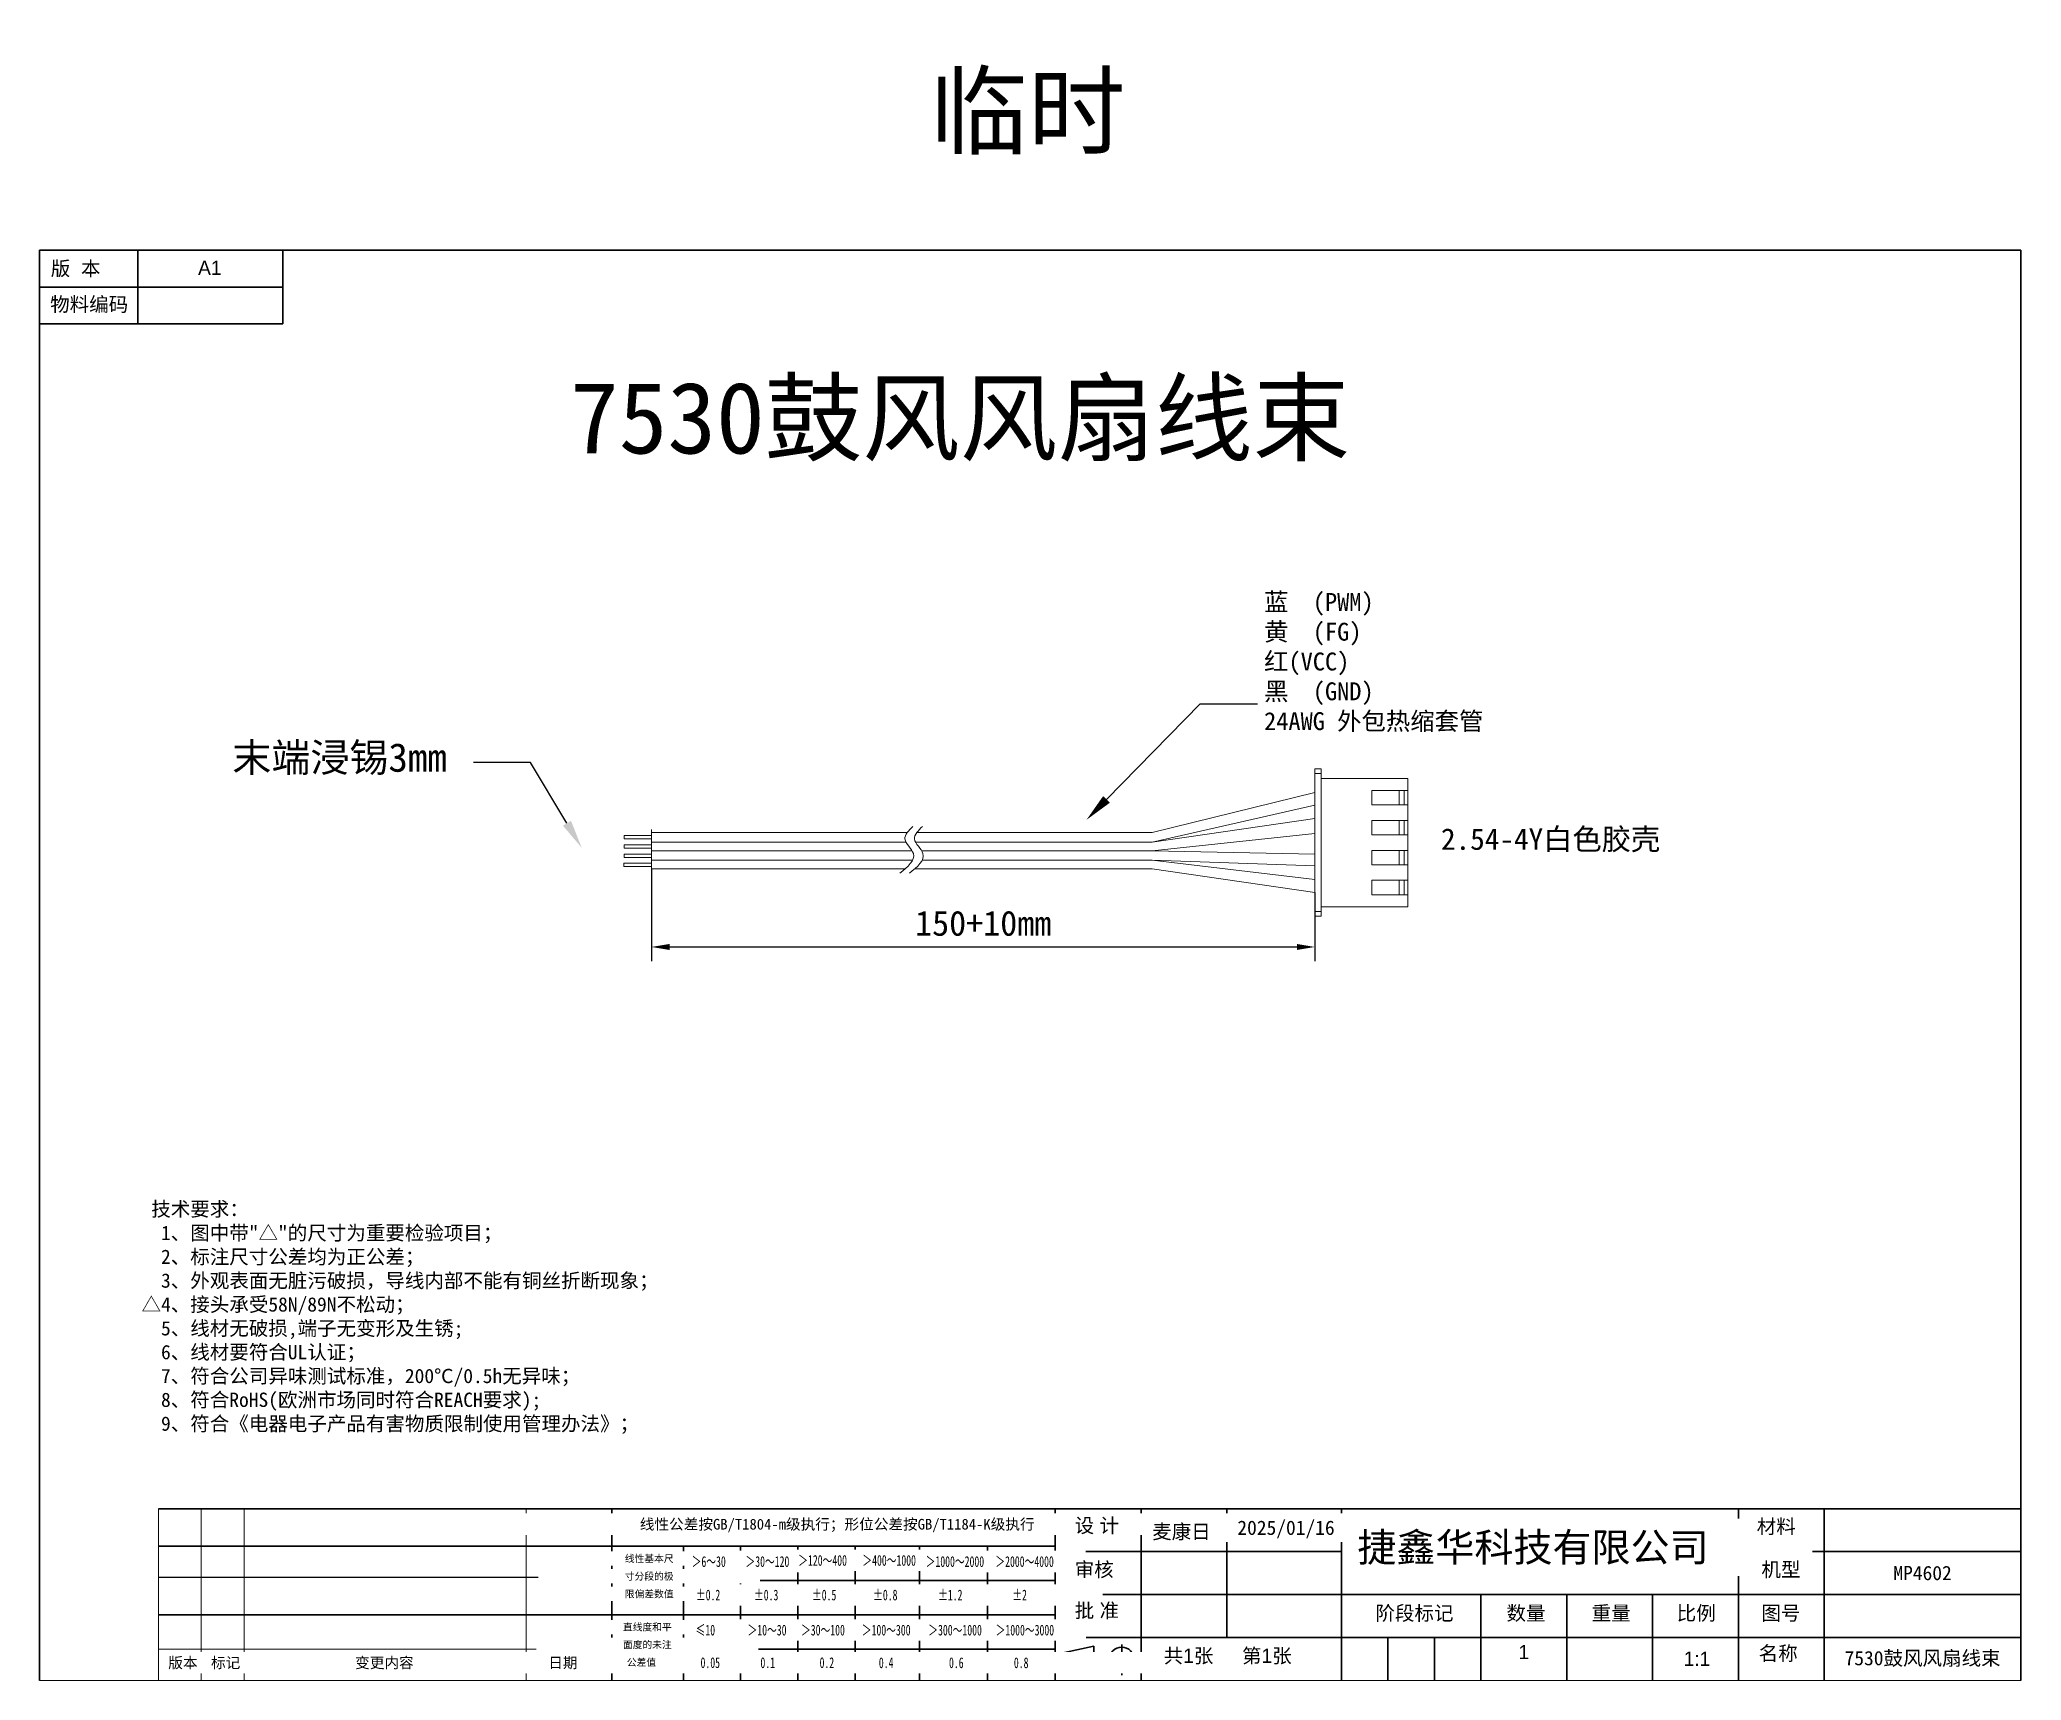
# Model space of a CAD drawing. Header units: millimetres. Extents: x 68 to 5666, y -2728 to 369.
# Drawn here: x 1155.9 to 1433, y -1913 to -1683.6 of the extents above; entities that cross this region are included whole.
import ezdxf
from ezdxf import colors
from ezdxf.entities.mleader import LeaderData, LeaderLine
from ezdxf.math import Vec2, Vec3

# ---------------------------------------------------------------- set-up
doc = ezdxf.new("R2010")
doc.units = ezdxf.units.MM
doc.header["$PDSIZE"] = -1
doc.layers.get('0').update_dxf_attribs({"lineweight": 18})
doc.layers.add('更新', color=10, linetype='Continuous', lineweight=18)
doc.styles.add('SLDTEXTSTYLE0', font='')
doc.styles.add('SLDTEXTSTYLE1', font='')
doc.styles.get("Standard").update_dxf_attribs({"font": 'simfang.ttf'})
doc.styles.add('标准', font='', dxfattribs={"width": 0.667})
doc.styles.get('SLDTEXTSTYLE0').set_extended_font_data('汉仪长仿宋体')
doc.styles.get('SLDTEXTSTYLE1').set_extended_font_data('汉仪长仿宋体')
doc.styles.get('标准').set_extended_font_data('宋体')
doc.dimstyles.new('ISO-25', dxfattribs={"dimtxt": 2.5, "dimasz": 2.5, "dimexe": 1.25, "dimexo": 0.625, "dimtad": 1, "dimtxsty": 'Standard', "dimcen": 2.5, "dimdle": 5, "dimadec": 0, "dimazin": 0, "dimtfac": 1, "dimtmove": 0, "dimatfit": 3, "dimfxl": 1, "dimarcsym": 0})

msp = doc.modelspace()

# ---------------------------------------------------------------- texts
at = {"lineweight": 35, "char_height": 10, "width": 148.542964, "attachment_point": 5, "bg_fill": 2}
for s, insert in [('{\\C1;临时}', (1294.0315, -1694.1246)), ('{\\C1;7530鼓风风扇线束}', (1284.5845, -1737.0275))]:
    msp.add_mtext(s, dxfattribs=dict(at, insert=insert))
at = {"color": 7, "linetype": 'Continuous', "lineweight": 35, "char_height": 2}
for s, insert, width, attachment_point, style in [(' 版  本', (1156.7163, -1714.5859), 24.189751, 1, 'SLDTEXTSTYLE0'), ('A1', (1179.6891, -1714.4894), 8.155396, 2, 'SLDTEXTSTYLE1'), ('物料编码', (1157.3712, -1719.6044), 26.865651, 1, 'SLDTEXTSTYLE0'), ('设 计', (1300.607, -1890.3732), 12.591528, 1, 'SLDTEXTSTYLE0'), ('批 准', (1300.6094, -1902.2599), 12.496249, 1, 'SLDTEXTSTYLE0'), ('阶段标记', (1342.6544, -1902.6297), 20.265178, 1, 'SLDTEXTSTYLE0'), ('数量', (1360.9754, -1902.6297), 9.645199, 1, 'SLDTEXTSTYLE0'), ('重量', (1372.8871, -1902.6297), 9.549919, 1, 'SLDTEXTSTYLE0'), ('比例', (1384.7724, -1902.6297), 9.066193, 1, 'SLDTEXTSTYLE0'), ('图号', (1396.6193, -1902.6297), 9.410665, 1, 'SLDTEXTSTYLE0'), ('共1张', (1313.051, -1908.5839), 14.069252, 1, 'SLDTEXTSTYLE0'), ('第1张', (1324.0026, -1908.5839), 14.135734, 1, 'SLDTEXTSTYLE0'), ('1', (1362.6719, -1908.0615), 0.833795, 1, 'SLDTEXTSTYLE1'), ('名称', (1396.2364, -1908.2497), 9.571907, 1, 'SLDTEXTSTYLE0'), ('1:1', (1387.6123, -1908.9979), 5.951293, 2, 'SLDTEXTSTYLE1')]:
    msp.add_mtext(s, dxfattribs=dict(at, insert=insert, width=width, attachment_point=attachment_point, style=style))
at = {"color": 0, "lineweight": -2, "insert": (1327.0891, -1760.9651), "char_height": 2.5, "width": 34.214741, "attachment_point": 1}
msp.add_mtext('蓝  (PWM)\\P黄  (FG)\\P红(VCC)\\P黑  (GND)\\P24AWG 外包热缩套管', dxfattribs=at)
at = {"color": 0, "insert": (1351.8214, -1793.885), "char_height": 3, "width": 45.67104, "attachment_point": 1}
msp.add_mtext('2.54-4Y白色胶壳', dxfattribs=at)
at = {"lineweight": 5, "insert": (1170.1499, -1846.1204), "char_height": 2, "width": 134.900057, "attachment_point": 1, "bg_fill": 2}
msp.add_mtext(' 技术要求：\\P  1、图中带"△"的尺寸为重要检验项目；\\P  2、标注尺寸公差均为正公差；\\P  3、外观表面无脏污破损，导线内部不能有铜丝折断现象；\\P△4、接头承受58N/89N不松动；\\P  5、线材无破损,端子无变形及生锈;\\P  6、线材要符合UL认证；\\P  7、符合公司异味测试标准，200℃/0.5h无异味；\\P  8、符合RoHS(欧洲市场同时符合REACH要求);\\P  9、符合《电器电子产品有害物质限制使用管理办法》；', dxfattribs=at)
at = {"lineweight": 35, "char_height": 2, "width": 27.5, "attachment_point": 5}
for s, insert in [('MP4602', (1419.1495, -1898.0305)), ('7530鼓风风扇线束', (1419.1495, -1910.0305))]:
    msp.add_mtext(s, dxfattribs=dict(at, insert=insert))

# ---------------------------------------------------------------- blocks, each defined once
blk = doc.blocks.new('*D1222')
at = {"color": 0, "lineweight": -2}
for p, q in [((1241.46, -1799.56), (1241.46, -1812.47)), ((1334.17, -1802.83), (1334.17, -1812.47)), ((1243.96, -1810.47), (1331.67, -1810.47))]:
    blk.add_line(p, q, dxfattribs=at)
at = {"color": 0}
for points in [[(1243.96, -1810.05), (1243.96, -1810.89), (1241.46, -1810.47)], [(1331.67, -1810.89), (1331.67, -1810.05), (1334.17, -1810.47)]]:
    blk.add_solid(points, dxfattribs=at)
at = {"layer": 'Defpoints', "color": 0}
for p in [(1241.46, -1799.56), (1334.17, -1802.83), (1334.17, -1810.47)]:
    blk.add_point(p, dxfattribs=at)
at = {"color": 0, "insert": (1287.82, -1807.18), "char_height": 3.5, "attachment_point": 5}
blk.add_mtext('\\A1;150+10mm', dxfattribs=at)

# ---------------------------------------------------------------- dimensions: what is measured, and where the dimension line sits
at = {"color": 0}
dim = msp.add_linear_dim(base=(1334.1683, -1810.4707), p1=(1241.4648, -1799.5627), p2=(1334.1683, -1802.8299), text='150+10mm', dimstyle='ISO-25', override={"dimtxt": 3.5, "dimexe": 2, "dimexo": 0, "dimgap": 1.524, "dimtih": 1, "dimtoh": 1, "dimzin": 0, "dimtxsty": 'Standard', "dimadec": 2, "dimtolj": 1}, dxfattribs=at)
dim.commit()
dim.dimension.update_dxf_attribs({"geometry": '*D1222', "text_midpoint": (1287.8165, -1807.1767)})

# ---------------------------------------------------------------- linework, layer by layer
at = {"color": 7, "linetype": 'Continuous', "lineweight": 25}
for p, q in [((1169.6495, -1713.0305), (1155.8995, -1713.0305)), ((1155.8995, -1713.0305), (1155.8995, -1718.2043)), ((1169.6495, -1713.0305), (1169.6495, -1718.2043)), ((1169.6495, -1718.2043), (1155.8995, -1718.2043)), ((1235.8995, -1898.6305), (1172.5003, -1898.6305))]:
    msp.add_line(p, q, dxfattribs=at)
at = {"color": 7, "linetype": 'Continuous', "lineweight": 35}
for p, q in [((1155.8995, -1713.0305), (1432.8995, -1713.0305)), ((1155.8995, -1713.0305), (1155.8995, -1913.0305)), ((1169.6495, -1713.0305), (1169.6495, -1723.3496)), ((1189.8927, -1713.0305), (1189.8927, -1723.3496)), ((1432.8995, -1713.0305), (1432.8995, -1913.0305)), ((1155.8995, -1718.2043), (1189.8927, -1718.2043)), ((1155.8995, -1723.3496), (1189.8927, -1723.3496)), ((1297.8995, -1889.0305), (1172.5003, -1889.0305)), ((1235.8995, -1913.0305), (1235.8995, -1889.0305)), ((1235.8995, -1889.0305), (1235.8995, -1913.0305)), ((1297.8995, -1889.0305), (1297.8995, -1913.0305)), ((1297.8995, -1889.0305), (1394.688, -1889.0305)), ((1297.8995, -1889.0305), (1297.8995, -1913.0305)), ((1311.188, -1889.0305), (1299.188, -1889.0305)), ((1309.8995, -1889.0349), (1309.8995, -1913.0305)), ((1321.8995, -1889.0349), (1321.8995, -1907.0305)), ((1337.8995, -1889.0305), (1337.8995, -1913.0305)), ((1393.3995, -1889.0305), (1393.3995, -1913.0305)), ((1394.688, -1889.0305), (1432.9616, -1889.0305)), ((1405.3995, -1889.0305), (1405.3995, -1913.0305)), ((1297.8995, -1894.2516), (1172.5003, -1894.2516)), ((1245.8995, -1913.0305), (1245.8995, -1894.2516)), ((1253.8995, -1894.2516), (1253.8995, -1913.0305)), ((1261.8995, -1913.0305), (1261.8995, -1894.2516)), ((1269.8995, -1913.0305), (1269.8995, -1894.2516)), ((1278.8995, -1913.0305), (1278.8995, -1894.2516)), ((1288.3995, -1894.2516), (1288.3995, -1913.0305)), ((1337.8995, -1895.0305), (1297.8995, -1895.0305)), ((1393.3995, -1895.0305), (1432.8995, -1895.0305)), ((1245.8995, -1899.0516), (1297.8995, -1899.0516)), ((1297.8995, -1901.0305), (1432.8995, -1901.0305)), ((1357.3995, -1913.0305), (1357.3995, -1901.0305)), ((1369.3995, -1901.0305), (1369.3995, -1913.0305)), ((1381.3995, -1901.0305), (1381.3995, -1913.0305)), ((1235.8995, -1903.8516), (1172.5003, -1903.8516)), ((1297.8995, -1908.6516), (1245.8995, -1908.6516)), ((1337.8995, -1907.0305), (1297.8995, -1907.0305)), ((1299.1796, -1909.1405), (1303.2857, -1908.2557)), ((1303.2857, -1908.2557), (1303.2857, -1911.7522)), ((1307.1796, -1908.0337), (1307.1796, -1912.3058)), ((1432.8995, -1907.0305), (1337.8995, -1907.0305)), ((1344.3995, -1913.0305), (1344.3995, -1907.0305)), ((1350.8995, -1907.0305), (1350.8995, -1913.0305)), ((1303.846, -1910.1343), (1297.8413, -1910.1343)), ((1299.1796, -1909.1405), (1299.1796, -1911.1706)), ((1303.2857, -1911.7522), (1299.1796, -1911.1706)), ((1310.262, -1910.1343), (1305.4296, -1910.1343))]:
    msp.add_line(p, q, dxfattribs=at)
at = {"color": 0, "linetype": 'Continuous', "lineweight": 5}
for p, q in [((1335.0904, -1785.5576), (1334.1683, -1785.5576)), ((1334.1683, -1786.2283), (1334.1683, -1785.5576)), ((1335.0904, -1786.2283), (1334.1683, -1786.2283)), ((1334.1683, -1805.51), (1334.1683, -1786.2283)), ((1335.0904, -1786.2283), (1335.0904, -1785.5576)), ((1335.0904, -1805.51), (1335.0904, -1786.2283)), ((1335.0904, -1786.899), (1347.1625, -1786.899)), ((1347.1625, -1788.5756), (1347.1625, -1786.899)), ((1342.1325, -1788.5756), (1347.1625, -1788.5756)), ((1342.1325, -1790.5876), (1342.1325, -1788.5756)), ((1345.9888, -1790.5876), (1345.9888, -1788.5756)), ((1346.6595, -1790.5876), (1346.6595, -1788.5756)), ((1347.1625, -1788.5756), (1347.1625, -1790.5876)), ((1347.1625, -1790.5876), (1342.1325, -1790.5876)), ((1347.1625, -1792.7673), (1347.1625, -1790.5876)), ((1342.1325, -1792.7673), (1347.1625, -1792.7673)), ((1342.1325, -1794.7793), (1342.1325, -1792.7673)), ((1347.1625, -1794.7793), (1342.1325, -1794.7793)), ((1345.9888, -1794.7793), (1345.9888, -1792.7673)), ((1346.6595, -1794.7793), (1346.6595, -1792.7673)), ((1347.1625, -1792.7673), (1347.1625, -1794.7793)), ((1347.1625, -1796.959), (1347.1625, -1794.7793)), ((1342.1325, -1796.959), (1347.1625, -1796.959)), ((1342.1325, -1798.971), (1342.1325, -1796.959)), ((1345.9888, -1798.971), (1345.9888, -1796.959)), ((1346.6595, -1798.971), (1346.6595, -1796.959)), ((1347.1625, -1796.959), (1347.1625, -1798.971)), ((1347.1625, -1798.971), (1342.1325, -1798.971)), ((1347.1625, -1801.1507), (1347.1625, -1798.971)), ((1342.1325, -1801.1507), (1347.1625, -1801.1507)), ((1342.1325, -1803.1627), (1342.1325, -1801.1507)), ((1347.1625, -1803.1627), (1342.1325, -1803.1627)), ((1345.9888, -1803.1627), (1345.9888, -1801.1507)), ((1346.6595, -1803.1627), (1346.6595, -1801.1507)), ((1347.1625, -1801.1507), (1347.1625, -1803.1627)), ((1347.1625, -1804.8394), (1347.1625, -1803.1627)), ((1335.0904, -1805.51), (1334.1683, -1805.51)), ((1334.1683, -1806.1807), (1334.1683, -1805.51)), ((1335.0904, -1806.1807), (1334.1683, -1806.1807)), ((1335.0904, -1804.8394), (1347.1625, -1804.8394)), ((1335.0904, -1806.1807), (1335.0904, -1805.51)), ((1432.8967, -1832.8711), (1432.8967, -1888.9299))]:
    msp.add_line(p, q, dxfattribs=at)
at = {"color": 0}
for p, q in [((1311.4515, -1794.4681), (1334.1683, -1788.8814)), ((1311.4515, -1795.8017), (1334.1683, -1790.6557)), ((1311.4515, -1795.8017), (1334.1683, -1792.5112)), ((1241.4648, -1794.4681), (1269.6437, -1794.4681)), ((1269.6437, -1794.4681), (1277.1979, -1794.4681)), ((1278.5389, -1794.4681), (1311.4515, -1794.4681)), ((1311.4515, -1797.0154), (1334.1683, -1794.6231)), ((1241.4648, -1795.8017), (1269.5792, -1795.8017)), ((1241.4648, -1797.0154), (1269.6437, -1797.0154)), ((1241.6599, -1797.0154), (1268.1488, -1797.0154)), ((1269.5792, -1795.8017), (1277.0108, -1795.8017)), ((1269.6437, -1797.0154), (1277.8624, -1797.0154)), ((1270.3438, -1797.0154), (1277.8624, -1797.0154)), ((1278.3519, -1795.8017), (1311.4515, -1795.8017)), ((1279.2035, -1797.0154), (1311.4515, -1797.0154)), ((1279.2035, -1797.0154), (1311.4515, -1797.0154)), ((1311.4515, -1797.0154), (1334.1683, -1797.4937)), ((1241.4648, -1798.3491), (1269.5792, -1798.3491)), ((1241.4648, -1799.5627), (1270.3438, -1799.5627)), ((1269.5792, -1798.3491), (1277.9401, -1798.3491)), ((1270.3438, -1799.5627), (1276.8776, -1799.5627)), ((1278.2186, -1799.5627), (1311.4515, -1799.5627)), ((1279.2812, -1798.3491), (1311.4515, -1798.3491)), ((1311.4515, -1798.3491), (1334.1683, -1799.1158)), ((1311.4515, -1798.3491), (1334.1683, -1801.0467)), ((1334.1683, -1802.8299), (1311.4515, -1799.5627))]:
    msp.add_line(p, q, dxfattribs=at)
at = {"lineweight": 5}
for p, q in [((1172.5003, -1889.0305), (1172.5003, -1913.0305)), ((1178.5003, -1889.0305), (1178.5003, -1913.0305)), ((1184.5003, -1889.0305), (1184.5003, -1913.0305)), ((1223.9138, -1889.0305), (1223.9138, -1913.0305)), ((1235.8995, -1908.6516), (1172.5003, -1908.6516)), ((1155.8995, -1913.0305), (1432.8995, -1913.0305)), ((1172.5003, -1913.0305), (1235.8995, -1913.0305))]:
    msp.add_line(p, q, dxfattribs=at)
msp.add_line((1405.3995, -1889.0305), (1419.1495, -1889.0305))
at = {"color": 0, "linetype": 'Continuous', "lineweight": 35}
msp.add_line((1235.8995, -1903.8516), (1297.8995, -1903.8516), dxfattribs=at)
at = {"color": 7, "linetype": 'Continuous', "lineweight": 35}
for radius in [1.75, 1]:
    msp.add_circle((1307.1796, -1910.1343), radius, dxfattribs=at)
at = {"color": 0}
for points in [[(1277.9999, -1793.6057), (1276.8688, -1795.3713), (1278.0551, -1797.4129), (1276.1515, -1800.1717)], [(1279.341, -1793.6057), (1278.2099, -1795.3713), (1279.3962, -1797.4129), (1277.4926, -1800.1717)]]:
    msp.add_spline(points, degree=3, dxfattribs=at)
at = {"layer": '更新', "color": 0}
for p, q in [((1237.6224, -1794.8895), (1237.6224, -1795.344)), ((1241.4648, -1794.8895), (1237.6224, -1794.8895)), ((1241.4648, -1795.344), (1237.6224, -1795.344)), ((1241.4648, -1799.5627), (1241.4648, -1794.065)), ((1237.6145, -1797.4864), (1237.6145, -1797.941)), ((1241.4569, -1797.4864), (1237.6145, -1797.4864)), ((1241.4569, -1797.941), (1237.6145, -1797.941)), ((1237.6164, -1796.1953), (1237.6164, -1796.6499)), ((1241.4588, -1796.1953), (1237.6164, -1796.1953)), ((1241.4588, -1796.6499), (1237.6164, -1796.6499)), ((1237.5885, -1798.7449), (1237.5885, -1799.1995)), ((1241.4309, -1798.7449), (1237.5885, -1798.7449)), ((1241.4309, -1799.1995), (1237.5885, -1799.1995))]:
    msp.add_line(p, q, dxfattribs=at)

msp.set_redraw_order([(e.dxf.handle, doc.entitydb.next_handle()) for e in msp.query("TEXT MTEXT ATTDEF DIMENSION ARC_DIMENSION")])  # texts and dimensions are drawn at this point

# ---------------------------------------------------------------- leaders
at = {"color": 0}
ml = msp.add_multileader_mtext('Standard', dxfattribs=at)
ml.set_content('')
ml.set_leader_properties()
ml.build(insert=Vec2(0, 0))
ml.multileader.update_dxf_attribs({"text_right_attachment_type": 6})
ctx = ml.context
ctx.base_point, ctx.plane_origin = Vec3(1326.149, -1776.4582), Vec3(1302.2565, -1792.6961)
ctx.right_attachment = 6
notes = []
notes.append((ctx, [(0, (1, 1, 0), (1318.149, -1776.4582), (1, 0), 8, [(0, [(1302.2565, -1792.6961)], 256, [])])]))
ctx.mtext.insert = Vec3(1328.149, -1774.4582)
at = {"layer": '更新', "color": 0}
ml = msp.add_multileader_mtext('Standard', dxfattribs=at)
ml.set_content('末端浸锡3mm')
ml.set_leader_properties()
ml.build(insert=Vec2(0, 0))
ml.multileader.update_dxf_attribs({"text_right_attachment_type": 2})
ctx = ml.context
ctx.base_point, ctx.plane_origin = Vec3(1180.8425, -1784.2875), Vec3(1238.2664, -1796.6013)
ctx.right_attachment = 2
notes.append((ctx, [(0, (1, 1, 0), (1224.5454, -1784.6875), (-1, 0), 8, [(0, [(1231.683, -1796.6013)], 256, [])])]))
ctx.mtext.insert = Vec3(1182.8425, -1781.9675)
for ctx, leaders in notes:
    for number, flags, end, landing, length, lines in leaders:
        leader = LeaderData()
        leader.index, (leader.has_last_leader_line, leader.has_dogleg_vector, leader.attachment_direction) = number, flags
        leader.last_leader_point, leader.dogleg_vector, leader.dogleg_length = Vec3(end), Vec3(landing), length
        for number, points, colour, breaks in lines:
            line = LeaderLine()
            line.index, line.vertices, line.color, line.breaks = number, Vec3.list(points), colors.encode_raw_color(colour), breaks
            leader.lines.append(line)
        ctx.leaders.append(leader)

# ---------------------------------------------------------------- next in the draw order: texts
at = {"color": 7, "linetype": 'Continuous', "lineweight": 35, "bg_fill": 2}
for s, insert, char_height, width, attachment_point in [('线性公差按GB/T1804-m级执行；形位公差按GB/T1184-K级执行', (1267.4038, -1890.4417), 1.5, 102.418669, 2), ('捷鑫华科技有限公司', (1340.1287, -1892.4165), 4, 61.63028, 1)]:
    msp.add_mtext(s, dxfattribs=dict(at, insert=insert, char_height=char_height, width=width, attachment_point=attachment_point))
at = {"color": 7, "linetype": 'Continuous', "lineweight": 35, "char_height": 1.5, "width": 11.89955, "attachment_point": 1, "style": '标准', "bg_fill": 2}
for s, insert in [('＞6～30', (1247.0597, -1895.6629)), ('%%P0.2', (1247.6582, -1900.3386)), ('≤10', (1247.6133, -1905.2477)), ('0.05', (1248.2993, -1909.8021)), ('0.4', (1273.2306, -1909.8139))]:
    msp.add_mtext(s, dxfattribs=dict(at, insert=insert))

# ---------------------------------------------------------------- next in the draw order: texts
at = {"color": 7, "linetype": 'Continuous', "lineweight": 35, "insert": (1330.1508, -1890.6831), "char_height": 2, "width": 27.117959, "attachment_point": 2, "bg_fill": 2}
msp.add_mtext('2025/01/16', dxfattribs=at)
at = {"color": 7, "linetype": 'Continuous', "lineweight": 35, "char_height": 2, "attachment_point": 1, "style": 'SLDTEXTSTYLE0'}
for s, insert, width in [(' 材料', (1395.2222, -1890.5003), 12.899354), ('机型', (1396.6193, -1896.5242), 9.769795)]:
    msp.add_mtext(s, dxfattribs=dict(at, insert=insert, width=width))
at = {"color": 7, "linetype": 'Continuous', "lineweight": 35, "char_height": 1.5, "width": 11.89955, "attachment_point": 1, "style": '标准', "bg_fill": 2}
for s, insert in [('＞30～120', (1254.5827, -1895.6629)), ('%%P0.3', (1255.7745, -1900.3386)), ('＞30～100', (1262.3468, -1905.2477)), ('0.1', (1256.6748, -1909.8021)), ('0.6', (1283.0359, -1909.8139))]:
    msp.add_mtext(s, dxfattribs=dict(at, insert=insert))

# ---------------------------------------------------------------- next in the draw order: texts
at = {"lineweight": 35, "insert": (1315.5379, -1892.3404), "char_height": 2, "width": 12, "attachment_point": 5}
msp.add_mtext('麦康日', dxfattribs=at)
at = {"color": 0, "linetype": 'Continuous', "lineweight": 35, "insert": (1241.1209, -1895.503), "char_height": 1, "width": 30, "attachment_point": 2, "bg_fill": 2}
msp.add_mtext('线性基本尺', dxfattribs=at)
at = {"color": 7, "linetype": 'Continuous', "lineweight": 35, "char_height": 1.5, "width": 11.89955, "attachment_point": 1, "style": '标准', "bg_fill": 2}
for s, insert in [('＞120～400', (1261.9545, -1895.5023)), ('%%P0.5', (1263.8802, -1900.3386)), ('＞10～30', (1254.8708, -1905.2477)), ('＞100～300', (1270.8483, -1905.2477)), ('0.2', (1264.9438, -1909.8021)), ('0.8', (1292.1072, -1909.8139))]:
    msp.add_mtext(s, dxfattribs=dict(at, insert=insert))

# ---------------------------------------------------------------- next in the draw order: texts
for s, insert in [('＞400～1000', (1270.922, -1895.5023)), ('%%P0.8', (1272.4311, -1900.3386)), ('＞300～1000', (1280.1392, -1905.2477))]:
    msp.add_mtext(s, dxfattribs=dict(at, insert=insert))
at = {"color": 0, "linetype": 'Continuous', "lineweight": 35, "char_height": 1, "width": 30, "attachment_point": 2, "bg_fill": 2}
for s, insert in [('寸分段的极', (1241.1243, -1897.9725)), ('直线度和平', (1240.8616, -1905.0698))]:
    msp.add_mtext(s, dxfattribs=dict(at, insert=insert))

# ---------------------------------------------------------------- next in the draw order: texts
at = {"color": 7, "linetype": 'Continuous', "lineweight": 35, "char_height": 1.5, "width": 11.89955, "attachment_point": 1, "style": '标准', "bg_fill": 2}
for s, insert in [('＞1000～2000', (1279.7748, -1895.6629)), ('%%P1.2', (1281.5137, -1900.3386)), ('＞1000～3000', (1289.5571, -1905.2477))]:
    msp.add_mtext(s, dxfattribs=dict(at, insert=insert))
at = {"color": 0, "linetype": 'Continuous', "lineweight": 35, "char_height": 1, "width": 30, "attachment_point": 2, "bg_fill": 2}
for s, insert in [('限偏差数值', (1241.1243, -1900.4419)), ('面度的未注', (1240.8616, -1907.5392))]:
    msp.add_mtext(s, dxfattribs=dict(at, insert=insert))

# ---------------------------------------------------------------- next in the draw order: texts
at = {"color": 7, "linetype": 'Continuous', "lineweight": 35, "char_height": 1.5, "width": 11.89955, "attachment_point": 1, "style": '标准', "bg_fill": 2}
for s, insert in [('＞2000～4000', (1289.5159, -1895.6629)), ('%%P2', (1291.8893, -1900.3386))]:
    msp.add_mtext(s, dxfattribs=dict(at, insert=insert))
at = {"color": 0, "linetype": 'Continuous', "lineweight": 35, "insert": (1240.0419, -1910.0087), "char_height": 1, "width": 30, "attachment_point": 2, "bg_fill": 2}
msp.add_mtext('公差值', dxfattribs=at)

# ---------------------------------------------------------------- next in the draw order: texts
at = {"color": 7, "linetype": 'Continuous', "lineweight": 35, "insert": (1300.6094, -1896.5242), "char_height": 2, "width": 9.491286, "attachment_point": 1, "style": 'SLDTEXTSTYLE0'}
msp.add_mtext('审核', dxfattribs=at)
at = {"lineweight": 5, "insert": (1200.0091, -1909.8139), "char_height": 1.5, "width": 106.970835, "attachment_point": 1, "bg_fill": 2}
msp.add_mtext('变更内容', dxfattribs=at)

# ---------------------------------------------------------------- next in the draw order: texts
at = {"lineweight": 5, "insert": (1227.0114, -1909.8139), "char_height": 1.5, "width": 106.970835, "attachment_point": 1, "bg_fill": 2}
msp.add_mtext('日期', dxfattribs=at)

# ---------------------------------------------------------------- next in the draw order: texts
at = {"lineweight": 5, "insert": (1173.8849, -1909.8139), "char_height": 1.5, "width": 106.970835, "attachment_point": 1, "bg_fill": 2}
msp.add_mtext('版本', dxfattribs=at)

# ---------------------------------------------------------------- next in the draw order: texts
at = {"lineweight": 5, "insert": (1179.8603, -1909.8139), "char_height": 1.5, "width": 106.970835, "attachment_point": 1, "bg_fill": 2}
msp.add_mtext('标记', dxfattribs=at)

doc.saveas('drawing.dxf')
